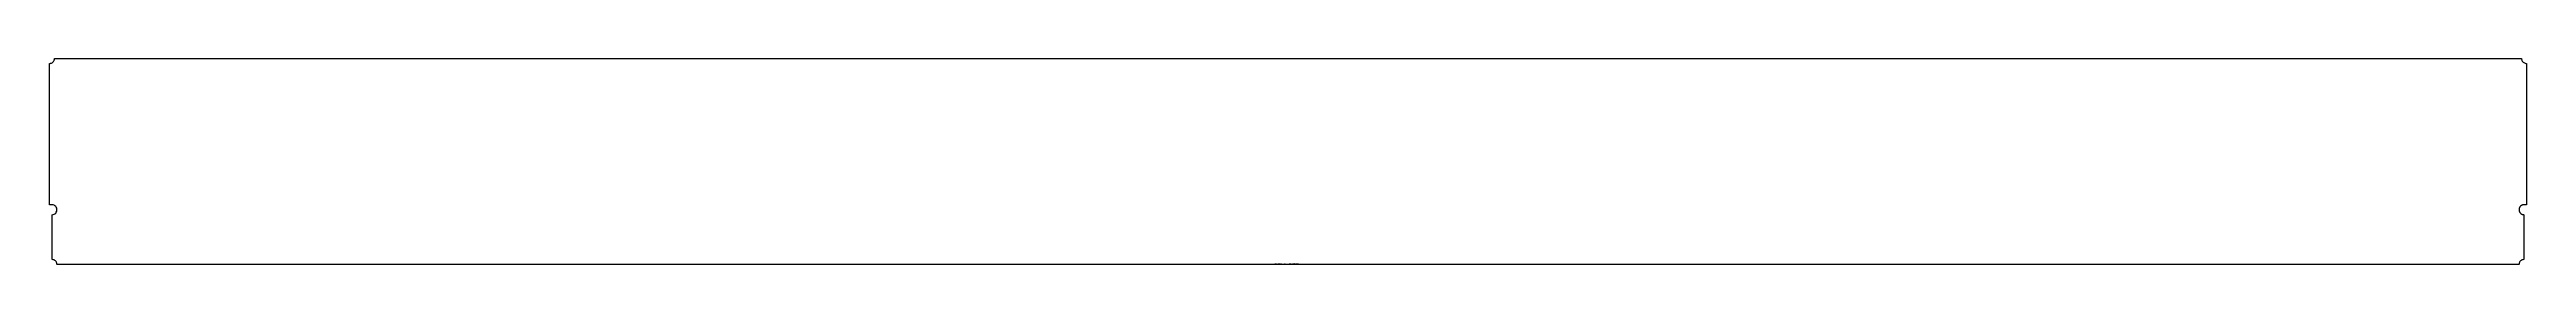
# Model space of a CAD drawing. Extents: x 0 to 14948, y -620 to 620.
import ezdxf

# ---------------------------------------------------------------- set-up
doc = ezdxf.new("R2010")
doc.units = 0
doc.header["$LTSCALE"] = 10
doc.layers.add('TEILE', color=7, linetype='CONTINUOUS')
doc.layers.add('UNTERSCHRIFT', color=7, linetype='CONTINUOUS')
doc.styles.get("Standard").update_dxf_attribs({"font": 'ROMANS'})

msp = doc.modelspace()

# ---------------------------------------------------------------- linework, layer by layer
at = {"layer": 'TEILE', "color": 2}
for p, q in [((20.073887, 597.705261), (22.294312, 599.92572)), ((22.294312, 599.92572), (24.270475, 602.366028)), ((24.270475, 602.366028), (25.980728, 604.999634)), ((25.980728, 604.999634), (27.40633, 607.797485)), ((27.40633, 607.797485), (28.531664, 610.729126)), ((28.531664, 610.729126), (29.344395, 613.762268)), ((29.344395, 613.762268), (29.835623, 616.86377)), ((29.835623, 616.86377), (29.999966, 619.999634)), ((29.999966, 619.999634), (14918.005859, 619.999634)), ((14918.005859, 619.999634), (14918.311523, 615.730225)), ((14918.311523, 615.730225), (14919.220703, 611.547607)), ((14919.220703, 611.547607), (14920.716797, 607.53717)), ((14920.716797, 607.53717), (14922.768555, 603.780273)), ((14922.768555, 603.780273), (14925.333008, 600.35376)), ((14925.333008, 600.35376), (14928.359375, 597.327148)), ((-0.000034, 589.999634), (3.13582, 590.16394)), ((0.024095, -259.996033), (-0.000034, 589.999634)), ((3.13582, 590.16394), (6.237317, 590.655212)), ((6.237317, 590.655212), (9.270475, 591.467896)), ((9.270475, 591.467896), (12.202066, 592.593262)), ((12.202066, 592.593262), (14.999966, 594.01886)), ((14.999966, 594.01886), (17.633524, 595.729126)), ((17.633524, 595.729126), (20.073887, 597.705261)), ((14928.359375, 597.327148), (14931.786133, 594.761963)), ((14931.786133, 594.761963), (14935.542969, 592.710632)), ((14935.542969, 592.710632), (14939.552734, 591.214844)), ((14939.552734, 591.214844), (14943.735352, 590.304871)), ((14943.735352, 590.304871), (14948.005859, 589.999512)), ((14948.005859, 589.999512), (14947.987305, -259.999359)), ((15.024248, -259.995667), (0.024095, -259.996033)), ((21.262043, -260.651031), (15.024248, -259.995667)), ((27.226704, -262.588989), (21.262043, -260.651031)), ((32.65807, -265.72467), (27.226704, -262.588989)), ((37.318867, -269.921112), (32.65807, -265.72467)), ((41.005394, -274.994965), (37.318867, -269.921112)), ((43.556664, -280.724335), (41.005394, -274.994965)), ((44.86129, -286.858948), (43.556664, -280.724335)), ((43.557426, -299.265381), (44.86129, -293.130676)), ((44.86129, -293.130676), (44.86129, -286.858948)), ((14903.035156, -288.429321), (14902.994141, -289.99942)), ((14902.994141, -289.99942), (14902.994141, -289.999359)), ((14902.994141, -289.999359), (14902.994141, -289.999359)), ((14902.994141, -289.999359), (14903.038086, -291.623474)), ((14903.158203, -286.863525), (14903.035156, -288.429321)), ((14903.038086, -291.623474), (14903.169922, -293.242767)), ((14903.363281, -285.306335), (14903.158203, -286.863525)), ((14903.169922, -293.242767), (14903.389648, -294.85257)), ((14903.650391, -283.761993), (14903.363281, -285.306335)), ((14903.389648, -294.85257), (14903.695313, -296.44812)), ((14904.015625, -282.234741), (14903.650391, -283.761993)), ((14903.695313, -296.44812), (14904.087891, -298.02478)), ((14904.461914, -280.72879), (14904.015625, -282.234741)), ((14904.087891, -298.02478), (14904.564453, -299.577911)), ((14904.986328, -279.24826), (14904.461914, -280.72879)), ((14905.586914, -277.79718), (14904.986328, -279.24826)), ((14906.263672, -276.379547), (14905.586914, -277.79718)), ((14907.012695, -274.999237), (14906.263672, -276.379547)), ((14907.833008, -273.660034), (14907.012695, -274.999237)), ((14908.722656, -272.365662), (14907.833008, -273.660034)), ((14909.679688, -271.119598), (14908.722656, -272.365662)), ((14910.699219, -269.925293), (14909.679688, -271.119598)), ((14911.78125, -268.78598), (14910.699219, -269.925293)), ((14912.919922, -267.704865), (14911.78125, -268.78598)), ((14914.115234, -266.684845), (14912.919922, -267.704865)), ((14915.360352, -265.728699), (14914.115234, -266.684845)), ((14916.655273, -264.839111), (14915.360352, -265.728699)), ((14917.994141, -264.018494), (14916.655273, -264.839111)), ((14919.375, -263.269073), (14917.994141, -264.018494)), ((14920.791992, -262.592957), (14919.375, -263.269073)), ((14922.244141, -261.991913), (14920.791992, -262.592957)), ((14923.722656, -261.467651), (14922.244141, -261.991913)), ((14925.229492, -261.021637), (14923.722656, -261.467651)), ((14926.756836, -260.655029), (14925.229492, -261.021637)), ((14928.300781, -260.368835), (14926.756836, -260.655029)), ((14929.858398, -260.16391), (14928.300781, -260.368835)), ((14931.424805, -260.04071), (14929.858398, -260.16391)), ((14932.994141, -259.999359), (14931.424805, -260.04071)), ((14947.987305, -259.999359), (14932.994141, -259.999359)), ((15.026537, -319.995697), (21.263569, -319.339935)), ((15.034166, -590.000427), (15.026537, -319.995697)), ((21.263569, -319.339935), (27.22823, -317.401703)), ((27.22823, -317.401703), (32.659595, -314.265747)), ((32.659595, -314.265747), (37.320393, -310.069)), ((37.320393, -310.069), (41.006157, -304.994965)), ((41.006157, -304.994965), (43.557426, -299.265381)), ((14904.564453, -299.577911), (14905.125, -301.102936)), ((14905.125, -301.102936), (14905.766602, -302.595398)), ((14905.766602, -302.595398), (14906.488281, -304.050903)), ((14906.488281, -304.050903), (14907.289063, -305.46521)), ((14907.289063, -305.46521), (14908.163086, -306.834167)), ((14908.163086, -306.834167), (14909.111328, -308.153717)), ((14909.111328, -308.153717), (14910.128906, -309.420044)), ((14910.128906, -309.420044), (14911.212891, -310.629425)), ((14911.212891, -310.629425), (14912.362305, -311.77829)), ((14912.362305, -311.77829), (14913.572266, -312.863281)), ((14913.572266, -312.863281), (14914.837891, -313.881195)), ((14914.837891, -313.881195), (14916.157227, -314.829071)), ((14916.157227, -314.829071), (14917.527344, -315.704163)), ((14917.527344, -315.704163), (14918.94043, -316.503845)), ((14918.94043, -316.503845), (14920.396484, -317.225769)), ((14920.396484, -317.225769), (14921.888672, -317.867859)), ((14921.888672, -317.867859), (14923.413086, -318.428223)), ((14923.413086, -318.428223), (14924.966797, -318.905182)), ((14924.966797, -318.905182), (14926.542969, -319.297394)), ((14926.542969, -319.297394), (14928.138672, -319.603668)), ((14928.138672, -319.603668), (14929.748047, -319.82312)), ((14929.748047, -319.82312), (14931.368164, -319.955109)), ((14931.368164, -319.955109), (14932.992188, -319.999207)), ((14932.992188, -319.999359), (14932.972656, -590.000427)), ((14932.992188, -319.999207), (14932.992188, -319.999359)), ((18.169847, -590.164795), (15.034166, -590.000427)), ((21.271198, -590.656006), (18.169847, -590.164795)), ((24.304646, -591.46875), (21.271198, -590.656006)), ((27.236622, -592.594116), (24.304646, -591.46875)), ((30.034321, -594.019714), (27.236622, -592.594116)), ((32.667988, -595.729919), (30.034321, -594.019714)), ((35.107868, -597.706116), (32.667988, -595.729919)), ((37.328785, -599.926514), (35.107868, -597.706116)), ((14912.898438, -597.705505), (14910.677734, -599.925903)), ((14915.336914, -595.729431), (14912.898438, -597.705505)), ((14917.970703, -594.019287), (14915.336914, -595.729431)), ((14920.770508, -592.59375), (14917.970703, -594.019287)), ((14923.701172, -591.468506), (14920.770508, -592.59375)), ((14926.734375, -590.655884), (14923.701172, -591.468506)), ((14929.835938, -590.164734), (14926.734375, -590.655884)), ((14932.972656, -590.000427), (14929.835938, -590.164734)), ((39.304798, -602.366882), (37.328785, -599.926514)), ((41.014549, -605.000488), (39.304798, -602.366882)), ((42.440483, -607.79834), (41.014549, -605.000488)), ((43.565819, -610.729919), (42.440483, -607.79834)), ((44.378349, -613.763123), (43.565819, -610.729919)), ((44.869682, -616.864624), (44.378349, -613.763123)), ((45.034477, -620.000488), (44.869682, -616.864624)), ((14902.969727, -619.999634), (45.034477, -620.000488)), ((14903.134766, -616.86377), (14902.969727, -619.999634)), ((14903.626953, -613.762268), (14903.134766, -616.86377)), ((14904.439453, -610.729126), (14903.626953, -613.762268)), ((14905.56543, -607.797607), (14904.439453, -610.729126)), ((14906.991211, -604.999695), (14905.56543, -607.797607)), ((14908.701172, -602.366211), (14906.991211, -604.999695)), ((14910.677734, -599.925903), (14908.701172, -602.366211))]:
    msp.add_line(p, q, dxfattribs=at)

# ---------------------------------------------------------------- texts
at = {"layer": 'UNTERSCHRIFT', "color": 2, "oblique": 15, "width": 0.8}
for s, p in [('Project  DP0GN9  ,Qty. 1  , Pos. ', (7394.702148, -618.000061)), ('10305', (7480.502441, -618.000061)), ('  , Profi l PL1240*12', (7493.501953, -618.000061))]:
    msp.add_text(s, height=3.25, dxfattribs=at).set_placement(p)

doc.saveas('drawing.dxf')
